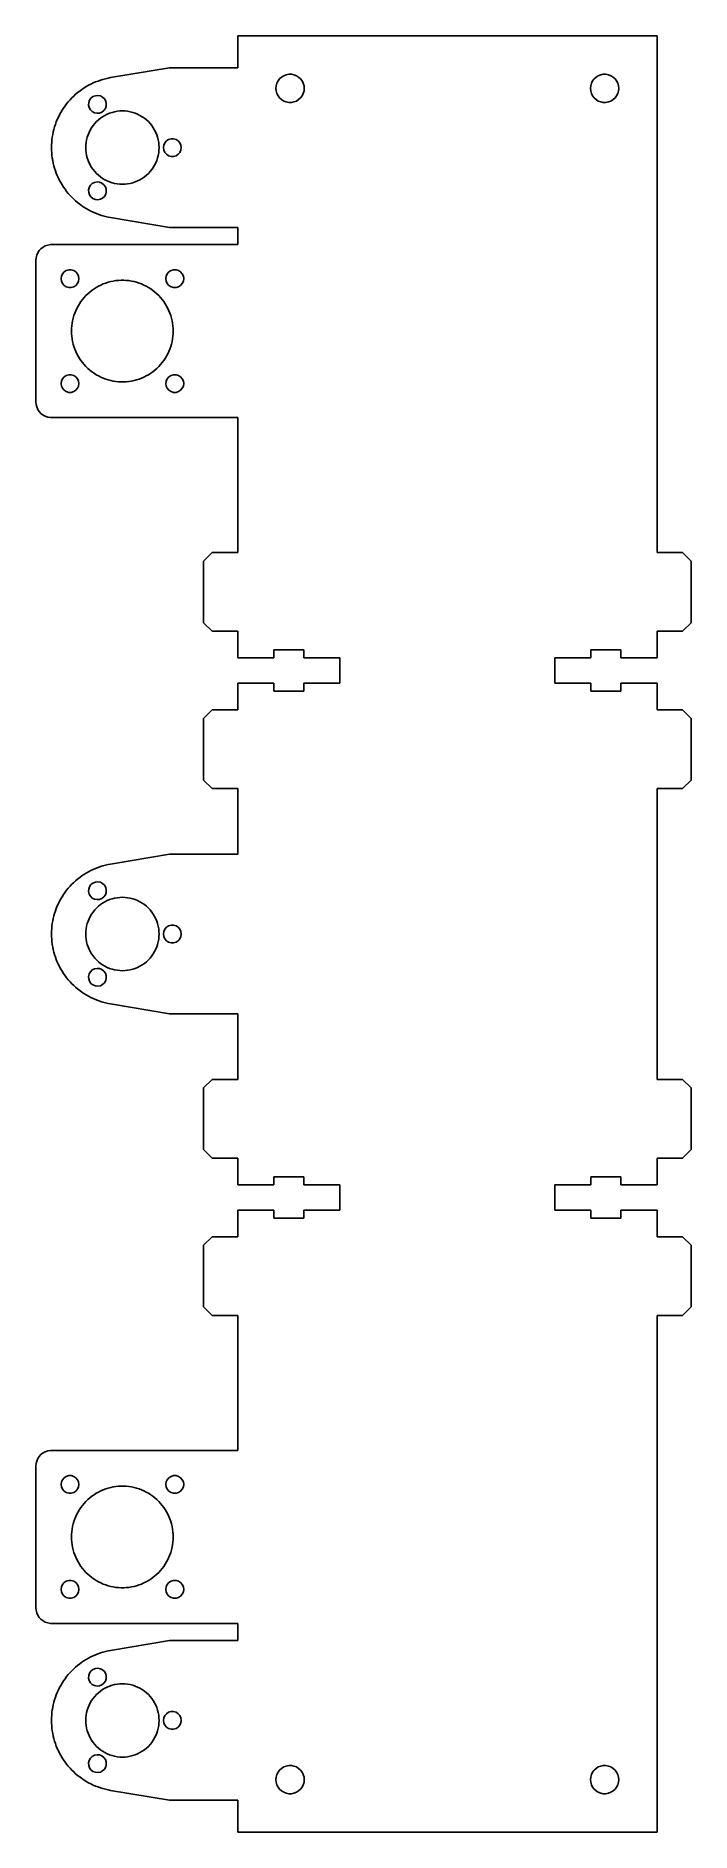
# Model space of a CAD drawing. Header units: metres. Extents: x -78 to 46, y -171 to 171.
import ezdxf

# ---------------------------------------------------------------- set-up
doc = ezdxf.new("R2010")
doc.units = ezdxf.units.M

msp = doc.modelspace()

# ---------------------------------------------------------------- linework, layer by layer
for p, q in [((40, 171.3), (-40, 171.3)), ((-40, 171.3), (-40, 165.216)), ((40, 72.748), (40, 171.3)), ((-53, 165.216), (-64.2391, 163.338)), ((-40, 165.216), (-53, 165.216)), ((-69.7462, 161.087), (-70.1506, 160.793)), ((-69.3313, 161.366), (-69.7462, 161.087)), ((-68.9063, 161.629), (-69.3313, 161.366)), ((-68.4719, 161.876), (-68.9063, 161.629)), ((-68.0286, 162.107), (-68.4719, 161.876)), ((-67.5771, 162.322), (-68.0286, 162.107)), ((-67.118, 162.519), (-67.5771, 162.322)), ((-66.6519, 162.7), (-67.118, 162.519)), ((-66.1795, 162.863), (-66.6519, 162.7)), ((-65.7013, 163.009), (-66.1795, 162.863)), ((-65.2181, 163.137), (-65.7013, 163.009)), ((-64.7305, 163.247), (-65.2181, 163.137)), ((-64.2391, 163.338), (-64.7305, 163.247)), ((-32.7, 161.3), (-32.654, 161.796)), ((-32.654, 160.804), (-32.7, 161.3)), ((-32.654, 161.796), (-32.5177, 162.275)), ((-32.5177, 162.275), (-32.2956, 162.721)), ((-32.2956, 162.721), (-31.9953, 163.119)), ((-31.9953, 163.119), (-31.6271, 163.455)), ((-31.6271, 163.455), (-31.2035, 163.717)), ((-31.2035, 163.717), (-30.7389, 163.897)), ((-30.7389, 163.897), (-30.2491, 163.988)), ((-30.2491, 163.988), (-29.7509, 163.988)), ((-29.7509, 163.988), (-29.2611, 163.897)), ((-29.2611, 163.897), (-28.7965, 163.717)), ((-28.7965, 163.717), (-28.3729, 163.455)), ((-28.3729, 163.455), (-28.0047, 163.119)), ((-28.0047, 163.119), (-27.7044, 162.721)), ((-27.7044, 162.721), (-27.4823, 162.275)), ((-27.4823, 162.275), (-27.346, 161.796)), ((-27.346, 161.796), (-27.3, 161.3)), ((-27.3, 161.3), (-27.346, 160.804)), ((27.3, 161.3), (27.346, 161.796)), ((27.346, 160.804), (27.3, 161.3)), ((27.346, 161.796), (27.4823, 162.275)), ((27.4823, 162.275), (27.7044, 162.721)), ((27.7044, 162.721), (28.0047, 163.119)), ((28.0047, 163.119), (28.3729, 163.455)), ((28.3729, 163.455), (28.7965, 163.717)), ((28.7965, 163.717), (29.2611, 163.897)), ((29.2611, 163.897), (29.7509, 163.988)), ((29.7509, 163.988), (30.2491, 163.988)), ((30.2491, 163.988), (30.7389, 163.897)), ((30.7389, 163.897), (31.2035, 163.717)), ((31.2035, 163.717), (31.6271, 163.455)), ((31.6271, 163.455), (31.9953, 163.119)), ((31.9953, 163.119), (32.2956, 162.721)), ((32.2956, 162.721), (32.5177, 162.275)), ((32.5177, 162.275), (32.654, 161.796)), ((32.654, 161.796), (32.7, 161.3)), ((32.7, 161.3), (32.654, 160.804)), ((-72.942, 157.95), (-73.2282, 157.54)), ((-72.6407, 158.349), (-72.942, 157.95)), ((-72.325, 158.736), (-72.6407, 158.349)), ((-71.9951, 159.112), (-72.325, 158.736)), ((-71.6516, 159.475), (-71.9951, 159.112)), ((-71.2949, 159.825), (-71.6516, 159.475)), ((-70.9255, 160.162), (-71.2949, 159.825)), ((-70.5439, 160.485), (-70.9255, 160.162)), ((-70.1506, 160.793), (-70.5439, 160.485)), ((-68.4548, 158.087), (-68.4318, 158.571)), ((-68.3407, 157.617), (-68.4548, 158.087)), ((-68.4318, 158.571), (-68.2735, 159.028)), ((-68.0988, 157.198), (-68.3407, 157.617)), ((-68.2735, 159.028), (-67.9928, 159.422)), ((-67.9928, 159.422), (-67.6125, 159.721)), ((-67.6125, 159.721), (-67.1633, 159.901)), ((-67.1633, 159.901), (-66.6816, 159.947)), ((-66.6816, 159.947), (-66.2065, 159.855)), ((-66.2065, 159.855), (-65.7764, 159.634)), ((-65.7764, 159.634), (-65.4262, 159.3)), ((-65.4262, 159.3), (-65.1843, 158.881)), ((-65.0932, 157.927), (-65.2515, 157.47)), ((-65.1843, 158.881), (-65.0702, 158.41)), ((-65.0702, 158.41), (-65.0932, 157.927)), ((-32.5177, 160.325), (-32.654, 160.804)), ((-32.2956, 159.879), (-32.5177, 160.325)), ((-31.9953, 159.481), (-32.2956, 159.879)), ((-31.6271, 159.145), (-31.9953, 159.481)), ((-31.2035, 158.883), (-31.6271, 159.145)), ((-30.7389, 158.703), (-31.2035, 158.883)), ((-30.2491, 158.612), (-30.7389, 158.703)), ((-29.7509, 158.612), (-30.2491, 158.612)), ((-29.2611, 158.703), (-29.7509, 158.612)), ((-28.7965, 158.883), (-29.2611, 158.703)), ((-28.3729, 159.145), (-28.7965, 158.883)), ((-28.0047, 159.481), (-28.3729, 159.145)), ((-27.7044, 159.879), (-28.0047, 159.481)), ((-27.4823, 160.325), (-27.7044, 159.879)), ((-27.346, 160.804), (-27.4823, 160.325)), ((27.4823, 160.325), (27.346, 160.804)), ((27.7044, 159.879), (27.4823, 160.325)), ((28.0047, 159.481), (27.7044, 159.879)), ((28.3729, 159.145), (28.0047, 159.481)), ((28.7965, 158.883), (28.3729, 159.145)), ((29.2611, 158.703), (28.7965, 158.883)), ((29.7509, 158.612), (29.2611, 158.703)), ((30.2491, 158.612), (29.7509, 158.612)), ((30.7389, 158.703), (30.2491, 158.612)), ((31.2035, 158.883), (30.7389, 158.703)), ((31.6271, 159.145), (31.2035, 158.883)), ((31.9953, 159.481), (31.6271, 159.145)), ((32.2956, 159.879), (31.9953, 159.481)), ((32.5177, 160.325), (32.2956, 159.879)), ((32.654, 160.804), (32.5177, 160.325)), ((-74.7836, 154.416), (-74.9381, 153.941)), ((-74.6117, 154.886), (-74.7836, 154.416)), ((-74.4225, 155.348), (-74.6117, 154.886)), ((-74.2164, 155.804), (-74.4225, 155.348)), ((-73.9936, 156.251), (-74.2164, 155.804)), ((-73.7544, 156.69), (-73.9936, 156.251)), ((-73.4992, 157.12), (-73.7544, 156.69)), ((-73.2282, 157.54), (-73.4992, 157.12)), ((-67.7486, 156.864), (-68.0988, 157.198)), ((-67.8888, 153.784), (-67.6038, 154.195)), ((-67.3185, 156.642), (-67.7486, 156.864)), ((-67.6038, 154.195), (-67.2902, 154.584)), ((-66.8434, 156.551), (-67.3185, 156.642)), ((-67.2902, 154.584), (-66.9497, 154.95)), ((-66.9497, 154.95), (-66.584, 155.29)), ((-66.3617, 156.597), (-66.8434, 156.551)), ((-66.584, 155.29), (-66.1949, 155.604)), ((-65.9125, 156.777), (-66.3617, 156.597)), ((-66.1949, 155.604), (-65.7845, 155.889)), ((-65.5322, 157.076), (-65.9125, 156.777)), ((-65.7845, 155.889), (-65.3547, 156.144)), ((-65.2515, 157.47), (-65.5322, 157.076)), ((-65.3547, 156.144), (-64.9079, 156.367)), ((-64.9079, 156.367), (-64.4462, 156.559)), ((-64.4462, 156.559), (-63.9721, 156.716)), ((-63.9721, 156.716), (-63.4879, 156.84)), ((-63.4879, 156.84), (-62.9962, 156.929)), ((-62.9962, 156.929), (-62.4994, 156.982)), ((-62.4994, 156.982), (-62, 157)), ((-62, 157), (-61.5006, 156.982)), ((-61.5006, 156.982), (-61.0038, 156.929)), ((-61.0038, 156.929), (-60.512, 156.84)), ((-60.512, 156.84), (-60.0279, 156.716)), ((-60.0279, 156.716), (-59.5537, 156.559)), ((-59.5537, 156.559), (-59.0921, 156.367)), ((-59.0921, 156.367), (-58.6452, 156.144)), ((-58.6452, 156.144), (-58.2155, 155.889)), ((-58.2155, 155.889), (-57.8051, 155.604)), ((-57.8051, 155.604), (-57.416, 155.29)), ((-57.416, 155.29), (-57.0502, 154.95)), ((-57.0502, 154.95), (-56.7097, 154.584)), ((-56.7097, 154.584), (-56.3962, 154.195)), ((-56.3962, 154.195), (-56.1112, 153.784)), ((-75.4881, 150.999), (-75.5158, 150.5)), ((-75.4419, 151.497), (-75.4881, 150.999)), ((-75.3775, 151.992), (-75.4419, 151.497)), ((-75.2947, 152.485), (-75.3775, 151.992)), ((-75.1938, 152.975), (-75.2947, 152.485)), ((-75.0749, 153.46), (-75.1938, 152.975)), ((-74.9381, 153.941), (-75.0749, 153.46)), ((-68.9822, 150.499), (-68.9287, 150.996)), ((-68.9287, 150.996), (-68.84, 151.488)), ((-68.84, 151.488), (-68.7164, 151.972)), ((-68.7164, 151.972), (-68.5586, 152.446)), ((-68.5586, 152.446), (-68.3674, 152.908)), ((-68.3674, 152.908), (-68.1438, 153.355)), ((-68.1438, 153.355), (-67.8888, 153.784)), ((-56.1112, 153.784), (-55.8562, 153.355)), ((-55.8562, 153.355), (-55.6326, 152.908)), ((-55.6326, 152.908), (-55.4413, 152.446)), ((-55.4413, 152.446), (-55.2835, 151.972)), ((-55.2835, 151.972), (-55.16, 151.488)), ((-55.16, 151.488), (-55.0712, 150.996)), ((-55.0712, 150.996), (-55.0178, 150.499)), ((-54.1061, 150.479), (-53.9051, 150.919)), ((-53.9051, 150.919), (-53.5883, 151.285)), ((-53.5883, 151.285), (-53.1812, 151.546)), ((-53.1812, 151.546), (-52.7169, 151.683)), ((-52.7169, 151.683), (-52.2331, 151.683)), ((-52.2331, 151.683), (-51.7688, 151.546)), ((-51.7688, 151.546), (-51.3617, 151.285)), ((-51.3617, 151.285), (-51.0449, 150.919)), ((-51.0449, 150.919), (-50.8439, 150.479)), ((-75.5158, 150.5), (-75.525, 150)), ((-75.525, 150), (-75.5158, 149.5)), ((-75.5158, 149.5), (-75.4881, 149.001)), ((-75.4881, 149.001), (-75.4419, 148.503)), ((-75.4419, 148.503), (-75.3775, 148.008)), ((-75.3775, 148.008), (-75.2947, 147.515)), ((-75.2947, 147.515), (-75.1938, 147.025)), ((-69, 150), (-68.9822, 150.499)), ((-68.9822, 149.501), (-69, 150)), ((-68.9287, 149.004), (-68.9822, 149.501)), ((-68.84, 148.512), (-68.9287, 149.004)), ((-68.7164, 148.028), (-68.84, 148.512)), ((-68.5586, 147.554), (-68.7164, 148.028)), ((-68.3674, 147.092), (-68.5586, 147.554)), ((-55.4413, 147.554), (-55.6326, 147.092)), ((-55.2835, 148.028), (-55.4413, 147.554)), ((-55.16, 148.512), (-55.2835, 148.028)), ((-55.0712, 149.004), (-55.16, 148.512)), ((-55.0178, 149.501), (-55.0712, 149.004)), ((-55.0178, 150.499), (-55, 150)), ((-55, 150), (-55.0178, 149.501)), ((-54.175, 150), (-54.1061, 150.479)), ((-54.1061, 149.521), (-54.175, 150)), ((-53.9051, 149.081), (-54.1061, 149.521)), ((-53.5883, 148.715), (-53.9051, 149.081)), ((-53.1812, 148.454), (-53.5883, 148.715)), ((-52.7169, 148.317), (-53.1812, 148.454)), ((-52.2331, 148.317), (-52.7169, 148.317)), ((-51.7688, 148.454), (-52.2331, 148.317)), ((-51.3617, 148.715), (-51.7688, 148.454)), ((-51.0449, 149.081), (-51.3617, 148.715)), ((-50.8439, 149.521), (-51.0449, 149.081)), ((-50.8439, 150.479), (-50.775, 150)), ((-50.775, 150), (-50.8439, 149.521)), ((-75.1938, 147.025), (-75.0749, 146.54)), ((-75.0749, 146.54), (-74.9381, 146.059)), ((-74.9381, 146.059), (-74.7836, 145.584)), ((-74.7836, 145.584), (-74.6117, 145.114)), ((-74.6117, 145.114), (-74.4225, 144.652)), ((-74.4225, 144.652), (-74.2164, 144.196)), ((-74.2164, 144.196), (-73.9936, 143.749)), ((-68.1438, 146.645), (-68.3674, 147.092)), ((-67.8888, 146.216), (-68.1438, 146.645)), ((-67.6038, 145.805), (-67.8888, 146.216)), ((-67.2902, 145.416), (-67.6038, 145.805)), ((-66.9497, 145.05), (-67.2902, 145.416)), ((-66.584, 144.71), (-66.9497, 145.05)), ((-66.1949, 144.396), (-66.584, 144.71)), ((-65.7845, 144.111), (-66.1949, 144.396)), ((-65.3547, 143.856), (-65.7845, 144.111)), ((-58.2155, 144.111), (-58.6452, 143.856)), ((-57.8051, 144.396), (-58.2155, 144.111)), ((-57.416, 144.71), (-57.8051, 144.396)), ((-57.0502, 145.05), (-57.416, 144.71)), ((-56.7097, 145.416), (-57.0502, 145.05)), ((-56.3962, 145.805), (-56.7097, 145.416)), ((-56.1112, 146.216), (-56.3962, 145.805)), ((-55.8562, 146.645), (-56.1112, 146.216)), ((-55.6326, 147.092), (-55.8562, 146.645)), ((-73.9936, 143.749), (-73.7544, 143.31)), ((-73.7544, 143.31), (-73.4992, 142.88)), ((-73.4992, 142.88), (-73.2282, 142.46)), ((-73.2282, 142.46), (-72.942, 142.05)), ((-72.942, 142.05), (-72.6407, 141.651)), ((-72.6407, 141.651), (-72.325, 141.264)), ((-72.325, 141.264), (-71.9951, 140.888)), ((-71.9951, 140.888), (-71.6516, 140.525)), ((-71.6516, 140.525), (-71.2949, 140.175)), ((-68.4548, 141.913), (-68.3407, 142.383)), ((-68.4318, 141.429), (-68.4548, 141.913)), ((-68.2735, 140.972), (-68.4318, 141.429)), ((-68.3407, 142.383), (-68.0988, 142.802)), ((-67.9928, 140.578), (-68.2735, 140.972)), ((-68.0988, 142.802), (-67.7486, 143.136)), ((-67.6125, 140.279), (-67.9928, 140.578)), ((-67.7486, 143.136), (-67.3185, 143.358)), ((-67.3185, 143.358), (-66.8434, 143.449)), ((-66.8434, 143.449), (-66.3617, 143.403)), ((-66.3617, 143.403), (-65.9125, 143.223)), ((-65.9125, 143.223), (-65.5322, 142.924)), ((-65.4262, 140.7), (-65.7764, 140.366)), ((-65.5322, 142.924), (-65.2515, 142.53)), ((-65.1843, 141.119), (-65.4262, 140.7)), ((-64.9079, 143.633), (-65.3547, 143.856)), ((-65.2515, 142.53), (-65.0932, 142.073)), ((-65.0702, 141.59), (-65.1843, 141.119)), ((-65.0932, 142.073), (-65.0702, 141.59)), ((-64.4462, 143.441), (-64.9079, 143.633)), ((-63.9721, 143.284), (-64.4462, 143.441)), ((-63.4879, 143.16), (-63.9721, 143.284)), ((-62.9962, 143.071), (-63.4879, 143.16)), ((-62.4994, 143.018), (-62.9962, 143.071)), ((-62, 143), (-62.4994, 143.018)), ((-61.5006, 143.018), (-62, 143)), ((-61.0038, 143.071), (-61.5006, 143.018)), ((-60.512, 143.16), (-61.0038, 143.071)), ((-60.0279, 143.284), (-60.512, 143.16)), ((-59.5537, 143.441), (-60.0279, 143.284)), ((-59.0921, 143.633), (-59.5537, 143.441)), ((-58.6452, 143.856), (-59.0921, 143.633)), ((-71.2949, 140.175), (-70.9255, 139.838)), ((-70.9255, 139.838), (-70.5439, 139.515)), ((-70.5439, 139.515), (-70.1506, 139.207)), ((-70.1506, 139.207), (-69.7462, 138.913)), ((-69.7462, 138.913), (-69.3313, 138.634)), ((-69.3313, 138.634), (-68.9063, 138.371)), ((-68.9063, 138.371), (-68.4719, 138.124)), ((-68.4719, 138.124), (-68.0286, 137.893)), ((-68.0286, 137.893), (-67.5771, 137.678)), ((-67.1633, 140.099), (-67.6125, 140.279)), ((-67.5771, 137.678), (-67.118, 137.481)), ((-66.6816, 140.053), (-67.1633, 140.099)), ((-67.118, 137.481), (-66.6519, 137.3)), ((-66.2065, 140.145), (-66.6816, 140.053)), ((-66.6519, 137.3), (-66.1795, 137.137)), ((-65.7764, 140.366), (-66.2065, 140.145)), ((-66.1795, 137.137), (-65.7013, 136.991)), ((-65.7013, 136.991), (-65.2181, 136.863)), ((-65.2181, 136.863), (-64.7305, 136.753)), ((-64.7305, 136.753), (-64.2391, 136.662)), ((-64.2391, 136.662), (-53, 134.784)), ((-53, 134.784), (-40, 134.784)), ((-40, 134.784), (-40, 131.49)), ((-77.8674, 130.343), (-78.1384, 129.928)), ((-77.5318, 130.707), (-77.8674, 130.343)), ((-77.1408, 131.012), (-77.5318, 130.707)), ((-76.7051, 131.247), (-77.1408, 131.012)), ((-76.2365, 131.408), (-76.7051, 131.247)), ((-75.7477, 131.49), (-76.2365, 131.408)), ((-40, 131.49), (-75.7477, 131.49)), ((-78.4591, 128.994), (-78.5, 128.5)), ((-78.5, 128.5), (-78.5, 101.5)), ((-78.3374, 129.474), (-78.4591, 128.994)), ((-78.1384, 129.928), (-78.3374, 129.474)), ((-73.7, 125), (-73.6311, 125.479)), ((-73.6311, 124.521), (-73.7, 125)), ((-73.6311, 125.479), (-73.4301, 125.919)), ((-73.4301, 124.081), (-73.6311, 124.521)), ((-73.4301, 125.919), (-73.1133, 126.285)), ((-73.1133, 123.715), (-73.4301, 124.081)), ((-73.1133, 126.285), (-72.7062, 126.546)), ((-72.7062, 123.454), (-73.1133, 123.715)), ((-72.7062, 126.546), (-72.2419, 126.683)), ((-72.2419, 123.317), (-72.7062, 123.454)), ((-72.2419, 126.683), (-71.7581, 126.683)), ((-71.7581, 126.683), (-71.2938, 126.546)), ((-71.2938, 123.454), (-71.7581, 123.317)), ((-71.2938, 126.546), (-70.8867, 126.285)), ((-70.8867, 123.715), (-71.2938, 123.454)), ((-70.8867, 126.285), (-70.5699, 125.919)), ((-70.5699, 124.081), (-70.8867, 123.715)), ((-70.5699, 125.919), (-70.3689, 125.479)), ((-70.3689, 124.521), (-70.5699, 124.081)), ((-70.3689, 125.479), (-70.3, 125)), ((-70.3, 125), (-70.3689, 124.521)), ((-66.9935, 123.316), (-66.5588, 123.562)), ((-66.5588, 123.562), (-66.112, 123.785)), ((-66.112, 123.785), (-65.6543, 123.985)), ((-65.6543, 123.985), (-65.1869, 124.162)), ((-65.1869, 124.162), (-64.711, 124.313)), ((-64.711, 124.313), (-64.228, 124.441)), ((-64.228, 124.441), (-63.739, 124.543)), ((-63.739, 124.543), (-63.2455, 124.62)), ((-63.2455, 124.62), (-62.7486, 124.671)), ((-62.7486, 124.671), (-62.2498, 124.697)), ((-62.2498, 124.697), (-61.7502, 124.697)), ((-61.7502, 124.697), (-61.2514, 124.671)), ((-61.2514, 124.671), (-60.7545, 124.62)), ((-60.7545, 124.62), (-60.261, 124.543)), ((-60.261, 124.543), (-59.772, 124.441)), ((-59.772, 124.441), (-59.289, 124.313)), ((-59.289, 124.313), (-58.8131, 124.162)), ((-58.8131, 124.162), (-58.3457, 123.985)), ((-58.3457, 123.985), (-57.888, 123.785)), ((-57.888, 123.785), (-57.4412, 123.562)), ((-57.4412, 123.562), (-57.0065, 123.316)), ((-53.7, 125), (-53.6311, 125.479)), ((-53.6311, 124.521), (-53.7, 125)), ((-53.6311, 125.479), (-53.4301, 125.919)), ((-53.4301, 124.081), (-53.6311, 124.521)), ((-53.4301, 125.919), (-53.1133, 126.285)), ((-53.1133, 123.715), (-53.4301, 124.081)), ((-53.1133, 126.285), (-52.7062, 126.546)), ((-52.7062, 123.454), (-53.1133, 123.715)), ((-52.7062, 126.546), (-52.2419, 126.683)), ((-52.2419, 123.317), (-52.7062, 123.454)), ((-52.2419, 126.683), (-51.7581, 126.683)), ((-51.7581, 126.683), (-51.2938, 126.546)), ((-51.2938, 123.454), (-51.7581, 123.317)), ((-51.2938, 126.546), (-50.8867, 126.285)), ((-50.8867, 123.715), (-51.2938, 123.454)), ((-50.8867, 126.285), (-50.5699, 125.919)), ((-50.5699, 124.081), (-50.8867, 123.715)), ((-50.5699, 125.919), (-50.3689, 125.479)), ((-50.3689, 124.521), (-50.5699, 124.081)), ((-50.3689, 125.479), (-50.3, 125)), ((-50.3, 125), (-50.3689, 124.521)), ((-71.7581, 123.317), (-72.2419, 123.317)), ((-70.4418, 119.778), (-70.1846, 120.206)), ((-70.1846, 120.206), (-69.9058, 120.62)), ((-69.9058, 120.62), (-69.606, 121.02)), ((-69.606, 121.02), (-69.286, 121.403)), ((-69.286, 121.403), (-68.9467, 121.77)), ((-68.9467, 121.77), (-68.5889, 122.119)), ((-68.5889, 122.119), (-68.2137, 122.448)), ((-68.2137, 122.448), (-67.8221, 122.758)), ((-67.8221, 122.758), (-67.415, 123.048)), ((-67.415, 123.048), (-66.9935, 123.316)), ((-57.0065, 123.316), (-56.585, 123.048)), ((-56.585, 123.048), (-56.1779, 122.758)), ((-56.1779, 122.758), (-55.7862, 122.448)), ((-55.7862, 122.448), (-55.411, 122.119)), ((-55.411, 122.119), (-55.0533, 121.77)), ((-55.0533, 121.77), (-54.714, 121.403)), ((-54.714, 121.403), (-54.394, 121.02)), ((-54.394, 121.02), (-54.0942, 120.62)), ((-54.0942, 120.62), (-53.8154, 120.206)), ((-53.8154, 120.206), (-53.5582, 119.778)), ((-51.7581, 123.317), (-52.2419, 123.317)), ((-71.6486, 115.997), (-71.5844, 116.493)), ((-71.5844, 116.493), (-71.4949, 116.984)), ((-71.4949, 116.984), (-71.3802, 117.47)), ((-71.3802, 117.47), (-71.2406, 117.95)), ((-71.2406, 117.95), (-71.0764, 118.422)), ((-71.0764, 118.422), (-70.8883, 118.884)), ((-70.8883, 118.884), (-70.6765, 119.337)), ((-70.6765, 119.337), (-70.4418, 119.778)), ((-53.5582, 119.778), (-53.3235, 119.337)), ((-53.3235, 119.337), (-53.1117, 118.884)), ((-53.1117, 118.884), (-52.9235, 118.422)), ((-52.9235, 118.422), (-52.7594, 117.95)), ((-52.7594, 117.95), (-52.6198, 117.47)), ((-52.6198, 117.47), (-52.5051, 116.984)), ((-52.5051, 116.984), (-52.4155, 116.493)), ((-52.4155, 116.493), (-52.3514, 115.997)), ((-71.7, 115), (-71.6871, 115.499)), ((-71.6871, 114.501), (-71.7, 115)), ((-71.6871, 115.499), (-71.6486, 115.997)), ((-71.6486, 114.003), (-71.6871, 114.501)), ((-71.5844, 113.507), (-71.6486, 114.003)), ((-71.4949, 113.016), (-71.5844, 113.507)), ((-52.4155, 113.507), (-52.5051, 113.016)), ((-52.3514, 114.003), (-52.4155, 113.507)), ((-52.3514, 115.997), (-52.3129, 115.499)), ((-52.3129, 114.501), (-52.3514, 114.003)), ((-52.3129, 115.499), (-52.3, 115)), ((-52.3, 115), (-52.3129, 114.501)), ((-71.3802, 112.53), (-71.4949, 113.016)), ((-71.2406, 112.05), (-71.3802, 112.53)), ((-71.0764, 111.578), (-71.2406, 112.05)), ((-70.8883, 111.116), (-71.0764, 111.578)), ((-70.6765, 110.663), (-70.8883, 111.116)), ((-70.4418, 110.222), (-70.6765, 110.663)), ((-70.1846, 109.794), (-70.4418, 110.222)), ((-69.9058, 109.38), (-70.1846, 109.794)), ((-53.8154, 109.794), (-54.0942, 109.38)), ((-53.5582, 110.222), (-53.8154, 109.794)), ((-53.3235, 110.663), (-53.5582, 110.222)), ((-53.1117, 111.116), (-53.3235, 110.663)), ((-52.9235, 111.578), (-53.1117, 111.116)), ((-52.7594, 112.05), (-52.9235, 111.578)), ((-52.6198, 112.53), (-52.7594, 112.05)), ((-52.5051, 113.016), (-52.6198, 112.53)), ((-73.4301, 105.919), (-73.1133, 106.285)), ((-73.1133, 106.285), (-72.7062, 106.546)), ((-72.7062, 106.546), (-72.2419, 106.683)), ((-72.2419, 106.683), (-71.7581, 106.683)), ((-71.7581, 106.683), (-71.2938, 106.546)), ((-71.2938, 106.546), (-70.8867, 106.285)), ((-70.8867, 106.285), (-70.5699, 105.919)), ((-69.606, 108.98), (-69.9058, 109.38)), ((-69.286, 108.597), (-69.606, 108.98)), ((-68.9467, 108.23), (-69.286, 108.597)), ((-68.5889, 107.881), (-68.9467, 108.23)), ((-68.2137, 107.552), (-68.5889, 107.881)), ((-67.8221, 107.242), (-68.2137, 107.552)), ((-67.415, 106.952), (-67.8221, 107.242)), ((-66.9935, 106.684), (-67.415, 106.952)), ((-66.5588, 106.438), (-66.9935, 106.684)), ((-66.112, 106.215), (-66.5588, 106.438)), ((-65.6543, 106.015), (-66.112, 106.215)), ((-57.888, 106.215), (-58.3457, 106.015)), ((-57.4412, 106.438), (-57.888, 106.215)), ((-57.0065, 106.684), (-57.4412, 106.438)), ((-56.585, 106.952), (-57.0065, 106.684)), ((-56.1779, 107.242), (-56.585, 106.952)), ((-55.7862, 107.552), (-56.1779, 107.242)), ((-55.411, 107.881), (-55.7862, 107.552)), ((-55.0533, 108.23), (-55.411, 107.881)), ((-54.714, 108.597), (-55.0533, 108.23)), ((-54.394, 108.98), (-54.714, 108.597)), ((-54.0942, 109.38), (-54.394, 108.98)), ((-53.4301, 105.919), (-53.1133, 106.285)), ((-53.1133, 106.285), (-52.7062, 106.546)), ((-52.7062, 106.546), (-52.2419, 106.683)), ((-52.2419, 106.683), (-51.7581, 106.683)), ((-51.7581, 106.683), (-51.2938, 106.546)), ((-51.2938, 106.546), (-50.8867, 106.285)), ((-50.8867, 106.285), (-50.5699, 105.919)), ((-73.7, 105), (-73.6311, 105.479)), ((-73.6311, 104.521), (-73.7, 105)), ((-73.6311, 105.479), (-73.4301, 105.919)), ((-73.4301, 104.081), (-73.6311, 104.521)), ((-73.1133, 103.715), (-73.4301, 104.081)), ((-72.7062, 103.454), (-73.1133, 103.715)), ((-72.2419, 103.317), (-72.7062, 103.454)), ((-71.7581, 103.317), (-72.2419, 103.317)), ((-71.2938, 103.454), (-71.7581, 103.317)), ((-70.8867, 103.715), (-71.2938, 103.454)), ((-70.5699, 104.081), (-70.8867, 103.715)), ((-70.5699, 105.919), (-70.3689, 105.479)), ((-70.3689, 104.521), (-70.5699, 104.081)), ((-70.3689, 105.479), (-70.3, 105)), ((-70.3, 105), (-70.3689, 104.521)), ((-65.1869, 105.838), (-65.6543, 106.015)), ((-64.711, 105.687), (-65.1869, 105.838)), ((-64.228, 105.559), (-64.711, 105.687)), ((-63.739, 105.457), (-64.228, 105.559)), ((-63.2455, 105.38), (-63.739, 105.457)), ((-62.7486, 105.329), (-63.2455, 105.38)), ((-62.2498, 105.303), (-62.7486, 105.329)), ((-61.7502, 105.303), (-62.2498, 105.303)), ((-61.2514, 105.329), (-61.7502, 105.303)), ((-60.7545, 105.38), (-61.2514, 105.329)), ((-60.261, 105.457), (-60.7545, 105.38)), ((-59.772, 105.559), (-60.261, 105.457)), ((-59.289, 105.687), (-59.772, 105.559)), ((-58.8131, 105.838), (-59.289, 105.687)), ((-58.3457, 106.015), (-58.8131, 105.838)), ((-53.7, 105), (-53.6311, 105.479)), ((-53.6311, 104.521), (-53.7, 105)), ((-53.6311, 105.479), (-53.4301, 105.919)), ((-53.4301, 104.081), (-53.6311, 104.521)), ((-53.1133, 103.715), (-53.4301, 104.081)), ((-52.7062, 103.454), (-53.1133, 103.715)), ((-52.2419, 103.317), (-52.7062, 103.454)), ((-51.7581, 103.317), (-52.2419, 103.317)), ((-51.2938, 103.454), (-51.7581, 103.317)), ((-50.8867, 103.715), (-51.2938, 103.454)), ((-50.5699, 104.081), (-50.8867, 103.715)), ((-50.5699, 105.919), (-50.3689, 105.479)), ((-50.3689, 104.521), (-50.5699, 104.081)), ((-50.3689, 105.479), (-50.3, 105)), ((-50.3, 105), (-50.3689, 104.521)), ((-78.5, 101.5), (-78.4591, 101.006)), ((-78.4591, 101.006), (-78.3374, 100.526)), ((-78.3374, 100.526), (-78.1384, 100.072)), ((-78.1384, 100.072), (-77.8674, 99.6574)), ((-77.8674, 99.6574), (-77.5318, 99.2928)), ((-77.5318, 99.2928), (-77.1408, 98.9885)), ((-77.1408, 98.9885), (-76.7051, 98.7527)), ((-76.7051, 98.7527), (-76.2365, 98.5918)), ((-76.2365, 98.5918), (-75.7477, 98.5102)), ((-75.7477, 98.5102), (-40, 98.5102)), ((-40, 98.5102), (-40, 72.748)), ((-44.875, 72.748), (-46.5, 71.123)), ((-40, 72.748), (-44.875, 72.748)), ((44.875, 72.748), (40, 72.748)), ((46.5, 71.123), (44.875, 72.748)), ((-46.5, 71.123), (-46.5, 59.373)), ((46.5, 59.373), (46.5, 71.123)), ((-46.5, 59.373), (-44.875, 57.748)), ((44.875, 57.748), (46.5, 59.373)), ((-44.875, 57.748), (-40, 57.748)), ((-40, 57.748), (-40, 52.648)), ((40, 52.648), (40, 57.748)), ((40, 57.748), (44.875, 57.748)), ((-40, 52.648), (-33.1, 52.648)), ((-33.1, 52.648), (-33.1, 54.198)), ((-33.1, 54.198), (-27.4, 54.198)), ((-27.4, 54.198), (-27.4, 52.648)), ((-27.4, 52.648), (-20.5, 52.648)), ((-20.5, 52.648), (-20.5, 47.848)), ((20.5, 47.848), (20.5, 52.648)), ((20.5, 52.648), (27.4, 52.648)), ((27.4, 52.648), (27.4, 54.198)), ((27.4, 54.198), (33.1, 54.198)), ((33.1, 54.198), (33.1, 52.648)), ((33.1, 52.648), (40, 52.648)), ((-33.1, 47.848), (-40, 47.848)), ((-40, 47.848), (-40, 42.748)), ((-33.1, 46.298), (-33.1, 47.848)), ((-27.4, 46.298), (-33.1, 46.298)), ((-20.5, 47.848), (-27.4, 47.848)), ((-27.4, 47.848), (-27.4, 46.298)), ((27.4, 47.848), (20.5, 47.848)), ((27.4, 46.298), (27.4, 47.848)), ((33.1, 46.298), (27.4, 46.298)), ((40, 47.848), (33.1, 47.848)), ((33.1, 47.848), (33.1, 46.298)), ((40, 42.748), (40, 47.848)), ((-44.875, 42.748), (-46.5, 41.123)), ((-46.5, 41.123), (-46.5, 29.373)), ((-40, 42.748), (-44.875, 42.748)), ((44.875, 42.748), (40, 42.748)), ((46.5, 41.123), (44.875, 42.748)), ((46.5, 29.373), (46.5, 41.123)), ((-46.5, 29.373), (-44.875, 27.748)), ((-44.875, 27.748), (-40, 27.748)), ((-40, 27.748), (-40, 15.2156)), ((40, -27.748), (40, 27.748)), ((40, 27.748), (44.875, 27.748)), ((44.875, 27.748), (46.5, 29.373)), ((-53, 15.2156), (-64.2391, 13.3384)), ((-40, 15.2156), (-53, 15.2156)), ((-70.5439, 10.4846), (-70.9255, 10.1618)), ((-70.1506, 10.7932), (-70.5439, 10.4846)), ((-69.7462, 11.087), (-70.1506, 10.7932)), ((-69.3313, 11.3656), (-69.7462, 11.087)), ((-68.9063, 11.6288), (-69.3313, 11.3656)), ((-68.4719, 11.876), (-68.9063, 11.6288)), ((-68.0286, 12.1071), (-68.4719, 11.876)), ((-67.5771, 12.3216), (-68.0286, 12.1071)), ((-67.118, 12.5192), (-67.5771, 12.3216)), ((-66.6519, 12.6998), (-67.118, 12.5192)), ((-66.1795, 12.863), (-66.6519, 12.6998)), ((-65.7013, 13.0087), (-66.1795, 12.863)), ((-65.2181, 13.1366), (-65.7013, 13.0087)), ((-64.7305, 13.2465), (-65.2181, 13.1366)), ((-64.2391, 13.3384), (-64.7305, 13.2465)), ((-73.4992, 7.11998), (-73.7544, 6.69022)), ((-73.2282, 7.54004), (-73.4992, 7.11998)), ((-72.942, 7.94978), (-73.2282, 7.54004)), ((-72.6407, 8.34868), (-72.942, 7.94978)), ((-72.325, 8.73618), (-72.6407, 8.34868)), ((-71.9951, 9.11172), (-72.325, 8.73618)), ((-71.6516, 9.47484), (-71.9951, 9.11172)), ((-71.2949, 9.82501), (-71.6516, 9.47484)), ((-70.9255, 10.1618), (-71.2949, 9.82501)), ((-68.4548, 8.0873), (-68.4318, 8.57062)), ((-68.3407, 7.61707), (-68.4548, 8.0873)), ((-68.4318, 8.57062), (-68.2735, 9.02786)), ((-68.0988, 7.19801), (-68.3407, 7.61707)), ((-68.2735, 9.02786), (-67.9928, 9.42201)), ((-67.7486, 6.86411), (-68.0988, 7.19801)), ((-67.9928, 9.42201), (-67.6125, 9.72113)), ((-67.3185, 6.64238), (-67.7486, 6.86411)), ((-67.6125, 9.72113), (-67.1633, 9.90097)), ((-67.1633, 9.90097), (-66.6816, 9.94696)), ((-66.6816, 9.94696), (-66.2065, 9.85539)), ((-66.2065, 9.85539), (-65.7764, 9.63367)), ((-65.5322, 7.07574), (-65.9125, 6.77664)), ((-65.7764, 9.63367), (-65.4262, 9.29976)), ((-65.2515, 7.46989), (-65.5322, 7.07574)), ((-65.4262, 9.29976), (-65.1843, 8.88071)), ((-65.0932, 7.92715), (-65.2515, 7.46989)), ((-65.1843, 8.88071), (-65.0702, 8.41048)), ((-65.0702, 8.41048), (-65.0932, 7.92715)), ((-63.4879, 6.84003), (-62.9962, 6.92874)), ((-62.9962, 6.92874), (-62.4994, 6.98216)), ((-62.4994, 6.98216), (-62, 7)), ((-62, 7), (-61.5006, 6.98216)), ((-61.5006, 6.98216), (-61.0038, 6.92874)), ((-61.0038, 6.92874), (-60.512, 6.84003)), ((-75.0749, 3.46027), (-75.1938, 2.97476)), ((-74.9381, 3.94104), (-75.0749, 3.46027)), ((-74.7836, 4.41643), (-74.9381, 3.94104)), ((-74.6117, 4.88579), (-74.7836, 4.41643)), ((-74.4225, 5.34846), (-74.6117, 4.88579)), ((-74.2164, 5.80385), (-74.4225, 5.34846)), ((-73.9936, 6.2513), (-74.2164, 5.80385)), ((-73.7544, 6.69022), (-73.9936, 6.2513)), ((-68.1438, 3.35474), (-67.8888, 3.78448)), ((-67.8888, 3.78448), (-67.6038, 4.19493)), ((-67.6038, 4.19493), (-67.2902, 4.58401)), ((-66.8434, 6.55081), (-67.3185, 6.64238)), ((-67.2902, 4.58401), (-66.9497, 4.94974)), ((-66.9497, 4.94974), (-66.584, 5.29024)), ((-66.3617, 6.5968), (-66.8434, 6.55081)), ((-66.584, 5.29024), (-66.1949, 5.60378)), ((-65.9125, 6.77664), (-66.3617, 6.5968)), ((-66.1949, 5.60378), (-65.7845, 5.88876)), ((-65.7845, 5.88876), (-65.3547, 6.14374)), ((-65.3547, 6.14374), (-64.9079, 6.36742)), ((-64.9079, 6.36742), (-64.4462, 6.55864)), ((-64.4462, 6.55864), (-63.9721, 6.71645)), ((-63.9721, 6.71645), (-63.4879, 6.84003)), ((-60.512, 6.84003), (-60.0279, 6.71645)), ((-60.0279, 6.71645), (-59.5537, 6.55864)), ((-59.5537, 6.55864), (-59.0921, 6.36742)), ((-59.0921, 6.36742), (-58.6452, 6.14374)), ((-58.6452, 6.14374), (-58.2155, 5.88876)), ((-58.2155, 5.88876), (-57.8051, 5.60378)), ((-57.8051, 5.60378), (-57.416, 5.29024)), ((-57.416, 5.29024), (-57.0502, 4.94974)), ((-57.0502, 4.94974), (-56.7097, 4.58401)), ((-56.7097, 4.58401), (-56.3962, 4.19493)), ((-56.3962, 4.19493), (-56.1112, 3.78448)), ((-56.1112, 3.78448), (-55.8562, 3.35474)), ((-75.5158, 0.49976), (-75.525, 0)), ((-75.525, 0), (-75.5158, -0.49976)), ((-75.4881, 0.99884), (-75.5158, 0.49976)), ((-75.4419, 1.49657), (-75.4881, 0.99884)), ((-75.3775, 1.99225), (-75.4419, 1.49657)), ((-75.2947, 2.4852), (-75.3775, 1.99225)), ((-75.1938, 2.97476), (-75.2947, 2.4852)), ((-69, 0), (-68.9822, 0.49936)), ((-68.9822, -0.49936), (-69, 0)), ((-68.9822, 0.49936), (-68.9287, 0.9962)), ((-68.9287, 0.9962), (-68.84, 1.48795)), ((-68.84, 1.48795), (-68.7164, 1.97212)), ((-68.7164, 1.97212), (-68.5586, 2.44624)), ((-68.5586, 2.44624), (-68.3674, 2.9079)), ((-68.3674, 2.9079), (-68.1438, 3.35474)), ((-55.8562, 3.35474), (-55.6326, 2.9079)), ((-55.6326, 2.9079), (-55.4413, 2.44624)), ((-55.4413, 2.44624), (-55.2835, 1.97212)), ((-55.2835, 1.97212), (-55.16, 1.48795)), ((-55.16, 1.48795), (-55.0712, 0.9962)), ((-55.0712, 0.9962), (-55.0178, 0.49936)), ((-55.0178, 0.49936), (-55, 0)), ((-55, 0), (-55.0178, -0.49936)), ((-54.175, 0), (-54.1061, 0.47894)), ((-54.1061, -0.47894), (-54.175, 0)), ((-54.1061, 0.47894), (-53.9051, 0.91908)), ((-53.9051, 0.91908), (-53.5883, 1.28476)), ((-53.5883, 1.28476), (-53.1812, 1.54637)), ((-53.1812, 1.54637), (-52.7169, 1.68269)), ((-52.7169, 1.68269), (-52.2331, 1.68269)), ((-52.2331, 1.68269), (-51.7688, 1.54637)), ((-51.7688, 1.54637), (-51.3617, 1.28476)), ((-51.3617, 1.28476), (-51.0449, 0.91908)), ((-51.0449, 0.91908), (-50.8439, 0.47894)), ((-50.8439, 0.47894), (-50.775, 0)), ((-50.775, 0), (-50.8439, -0.47894)), ((-75.5158, -0.49976), (-75.4881, -0.99884)), ((-75.4881, -0.99884), (-75.4419, -1.49657)), ((-75.4419, -1.49657), (-75.3775, -1.99225)), ((-75.3775, -1.99225), (-75.2947, -2.4852)), ((-75.2947, -2.4852), (-75.1938, -2.97476)), ((-75.1938, -2.97476), (-75.0749, -3.46027)), ((-68.9287, -0.9962), (-68.9822, -0.49936)), ((-68.84, -1.48795), (-68.9287, -0.9962)), ((-68.7164, -1.97212), (-68.84, -1.48795)), ((-68.5586, -2.44624), (-68.7164, -1.97212)), ((-68.3674, -2.9079), (-68.5586, -2.44624)), ((-68.1438, -3.35474), (-68.3674, -2.9079)), ((-67.8888, -3.78448), (-68.1438, -3.35474)), ((-55.8562, -3.35474), (-56.1112, -3.78448)), ((-55.6326, -2.9079), (-55.8562, -3.35474)), ((-55.4413, -2.44624), (-55.6326, -2.9079)), ((-55.2835, -1.97212), (-55.4413, -2.44624)), ((-55.16, -1.48795), (-55.2835, -1.97212)), ((-55.0712, -0.9962), (-55.16, -1.48795)), ((-55.0178, -0.49936), (-55.0712, -0.9962)), ((-53.9051, -0.91908), (-54.1061, -0.47894)), ((-53.5883, -1.28476), (-53.9051, -0.91908)), ((-53.1812, -1.54637), (-53.5883, -1.28476)), ((-52.7169, -1.68269), (-53.1812, -1.54637)), ((-52.2331, -1.68269), (-52.7169, -1.68269)), ((-51.7688, -1.54637), (-52.2331, -1.68269)), ((-51.3617, -1.28476), (-51.7688, -1.54637)), ((-51.0449, -0.91908), (-51.3617, -1.28476)), ((-50.8439, -0.47894), (-51.0449, -0.91908)), ((-75.0749, -3.46027), (-74.9381, -3.94104)), ((-74.9381, -3.94104), (-74.7836, -4.41643)), ((-74.7836, -4.41643), (-74.6117, -4.88579)), ((-74.6117, -4.88579), (-74.4225, -5.34846)), ((-74.4225, -5.34846), (-74.2164, -5.80385)), ((-74.2164, -5.80385), (-73.9936, -6.2513)), ((-73.9936, -6.2513), (-73.7544, -6.69022)), ((-73.7544, -6.69022), (-73.4992, -7.11998)), ((-67.6038, -4.19493), (-67.8888, -3.78448)), ((-67.7486, -6.86411), (-67.3185, -6.64238)), ((-67.2902, -4.58401), (-67.6038, -4.19493)), ((-67.3185, -6.64238), (-66.8434, -6.55081)), ((-66.9497, -4.94974), (-67.2902, -4.58401)), ((-66.584, -5.29024), (-66.9497, -4.94974)), ((-66.8434, -6.55081), (-66.3617, -6.5968)), ((-66.1949, -5.60378), (-66.584, -5.29024)), ((-66.3617, -6.5968), (-65.9125, -6.77664)), ((-65.7845, -5.88876), (-66.1949, -5.60378)), ((-65.9125, -6.77664), (-65.5322, -7.07574)), ((-65.3547, -6.14374), (-65.7845, -5.88876)), ((-64.9079, -6.36742), (-65.3547, -6.14374)), ((-64.4462, -6.55864), (-64.9079, -6.36742)), ((-63.9721, -6.71645), (-64.4462, -6.55864)), ((-63.4879, -6.84003), (-63.9721, -6.71645)), ((-62.9962, -6.92874), (-63.4879, -6.84003)), ((-60.512, -6.84003), (-61.0038, -6.92874)), ((-60.0279, -6.71645), (-60.512, -6.84003)), ((-59.5537, -6.55864), (-60.0279, -6.71645)), ((-59.0921, -6.36742), (-59.5537, -6.55864)), ((-58.6452, -6.14374), (-59.0921, -6.36742)), ((-58.2155, -5.88876), (-58.6452, -6.14374)), ((-57.8051, -5.60378), (-58.2155, -5.88876)), ((-57.416, -5.29024), (-57.8051, -5.60378)), ((-57.0502, -4.94974), (-57.416, -5.29024)), ((-56.7097, -4.58401), (-57.0502, -4.94974)), ((-56.3962, -4.19493), (-56.7097, -4.58401)), ((-56.1112, -3.78448), (-56.3962, -4.19493)), ((-73.4992, -7.11998), (-73.2282, -7.54004)), ((-73.2282, -7.54004), (-72.942, -7.94978)), ((-72.942, -7.94978), (-72.6407, -8.34868)), ((-72.6407, -8.34868), (-72.325, -8.73618)), ((-72.325, -8.73618), (-71.9951, -9.11172)), ((-71.9951, -9.11172), (-71.6516, -9.47484)), ((-71.6516, -9.47484), (-71.2949, -9.82501)), ((-71.2949, -9.82501), (-70.9255, -10.1618)), ((-70.9255, -10.1618), (-70.5439, -10.4846)), ((-68.4548, -8.0873), (-68.3407, -7.61707)), ((-68.4318, -8.57062), (-68.4548, -8.0873)), ((-68.2735, -9.02786), (-68.4318, -8.57062)), ((-68.3407, -7.61707), (-68.0988, -7.19801)), ((-67.9928, -9.42201), (-68.2735, -9.02786)), ((-68.0988, -7.19801), (-67.7486, -6.86411)), ((-67.6125, -9.72113), (-67.9928, -9.42201)), ((-67.1633, -9.90097), (-67.6125, -9.72113)), ((-66.6816, -9.94696), (-67.1633, -9.90097)), ((-66.2065, -9.85539), (-66.6816, -9.94696)), ((-65.7764, -9.63367), (-66.2065, -9.85539)), ((-65.4262, -9.29976), (-65.7764, -9.63367)), ((-65.5322, -7.07574), (-65.2515, -7.46989)), ((-65.1843, -8.88071), (-65.4262, -9.29976)), ((-65.2515, -7.46989), (-65.0932, -7.92715)), ((-65.0702, -8.41048), (-65.1843, -8.88071)), ((-65.0932, -7.92715), (-65.0702, -8.41048)), ((-62.4994, -6.98216), (-62.9962, -6.92874)), ((-62, -7), (-62.4994, -6.98216)), ((-61.5006, -6.98216), (-62, -7)), ((-61.0038, -6.92874), (-61.5006, -6.98216)), ((-70.5439, -10.4846), (-70.1506, -10.7932)), ((-70.1506, -10.7932), (-69.7462, -11.087)), ((-69.7462, -11.087), (-69.3313, -11.3656)), ((-69.3313, -11.3656), (-68.9063, -11.6288)), ((-68.9063, -11.6288), (-68.4719, -11.876)), ((-68.4719, -11.876), (-68.0286, -12.1071)), ((-68.0286, -12.1071), (-67.5771, -12.3216)), ((-67.5771, -12.3216), (-67.118, -12.5192)), ((-67.118, -12.5192), (-66.6519, -12.6998)), ((-66.6519, -12.6998), (-66.1795, -12.863)), ((-66.1795, -12.863), (-65.7013, -13.0087)), ((-65.7013, -13.0087), (-65.2181, -13.1366)), ((-65.2181, -13.1366), (-64.7305, -13.2465)), ((-64.7305, -13.2465), (-64.2391, -13.3384)), ((-64.2391, -13.3384), (-53, -15.2156)), ((-53, -15.2156), (-40, -15.2156)), ((-40, -15.2156), (-40, -27.748)), ((-44.875, -27.748), (-46.5, -29.373)), ((-46.5, -29.373), (-46.5, -41.123)), ((-40, -27.748), (-44.875, -27.748)), ((44.875, -27.748), (40, -27.748)), ((46.5, -29.373), (44.875, -27.748)), ((46.5, -41.123), (46.5, -29.373)), ((-46.5, -41.123), (-44.875, -42.748)), ((-44.875, -42.748), (-40, -42.748)), ((-40, -42.748), (-40, -47.848)), ((40, -47.848), (40, -42.748)), ((40, -42.748), (44.875, -42.748)), ((44.875, -42.748), (46.5, -41.123)), ((-40, -47.848), (-33.1, -47.848)), ((-33.1, -47.848), (-33.1, -46.298)), ((-33.1, -46.298), (-27.4, -46.298)), ((-27.4, -46.298), (-27.4, -47.848)), ((-27.4, -47.848), (-20.5, -47.848)), ((-20.5, -47.848), (-20.5, -52.648)), ((20.5, -52.648), (20.5, -47.848)), ((20.5, -47.848), (27.4, -47.848)), ((27.4, -47.848), (27.4, -46.298)), ((27.4, -46.298), (33.1, -46.298)), ((33.1, -46.298), (33.1, -47.848)), ((33.1, -47.848), (40, -47.848)), ((-33.1, -52.648), (-40, -52.648)), ((-40, -52.648), (-40, -57.748)), ((-33.1, -54.198), (-33.1, -52.648)), ((-27.4, -54.198), (-33.1, -54.198)), ((-20.5, -52.648), (-27.4, -52.648)), ((-27.4, -52.648), (-27.4, -54.198)), ((27.4, -52.648), (20.5, -52.648)), ((27.4, -54.198), (27.4, -52.648)), ((33.1, -54.198), (27.4, -54.198)), ((40, -52.648), (33.1, -52.648)), ((33.1, -52.648), (33.1, -54.198)), ((40, -57.748), (40, -52.648)), ((-44.875, -57.748), (-46.5, -59.373)), ((-40, -57.748), (-44.875, -57.748)), ((44.875, -57.748), (40, -57.748)), ((46.5, -59.373), (44.875, -57.748)), ((-46.5, -59.373), (-46.5, -71.123)), ((46.5, -71.123), (46.5, -59.373)), ((-46.5, -71.123), (-44.875, -72.748)), ((44.875, -72.748), (46.5, -71.123)), ((-44.875, -72.748), (-40, -72.748)), ((-40, -72.748), (-40, -98.5102)), ((40, -171.3), (40, -72.748)), ((40, -72.748), (44.875, -72.748)), ((-77.5318, -99.2928), (-77.8674, -99.6574)), ((-77.1408, -98.9885), (-77.5318, -99.2928)), ((-76.7051, -98.7527), (-77.1408, -98.9885)), ((-76.2365, -98.5918), (-76.7051, -98.7527)), ((-75.7477, -98.5102), (-76.2365, -98.5918)), ((-40, -98.5102), (-75.7477, -98.5102)), ((-78.4591, -101.006), (-78.5, -101.5)), ((-78.5, -101.5), (-78.5, -128.5)), ((-78.3374, -100.526), (-78.4591, -101.006)), ((-78.1384, -100.072), (-78.3374, -100.526)), ((-77.8674, -99.6574), (-78.1384, -100.072)), ((-73.7, -105), (-73.6311, -104.521)), ((-73.6311, -105.479), (-73.7, -105)), ((-73.6311, -104.521), (-73.4301, -104.081)), ((-73.4301, -105.919), (-73.6311, -105.479)), ((-73.4301, -104.081), (-73.1133, -103.715)), ((-73.1133, -106.285), (-73.4301, -105.919)), ((-73.1133, -103.715), (-72.7062, -103.454)), ((-72.7062, -103.454), (-72.2419, -103.317)), ((-72.2419, -103.317), (-71.7581, -103.317)), ((-71.7581, -103.317), (-71.2938, -103.454)), ((-71.2938, -103.454), (-70.8867, -103.715)), ((-70.8867, -103.715), (-70.5699, -104.081)), ((-70.5699, -105.919), (-70.8867, -106.285)), ((-70.5699, -104.081), (-70.3689, -104.521)), ((-70.3689, -105.479), (-70.5699, -105.919)), ((-70.3689, -104.521), (-70.3, -105)), ((-70.3, -105), (-70.3689, -105.479)), ((-66.112, -106.215), (-65.6543, -106.015)), ((-65.6543, -106.015), (-65.1869, -105.838)), ((-65.1869, -105.838), (-64.711, -105.687)), ((-64.711, -105.687), (-64.228, -105.559)), ((-64.228, -105.559), (-63.739, -105.457)), ((-63.739, -105.457), (-63.2455, -105.38)), ((-63.2455, -105.38), (-62.7486, -105.329)), ((-62.7486, -105.329), (-62.2498, -105.303)), ((-62.2498, -105.303), (-61.7502, -105.303)), ((-61.7502, -105.303), (-61.2514, -105.329)), ((-61.2514, -105.329), (-60.7545, -105.38)), ((-60.7545, -105.38), (-60.261, -105.457)), ((-60.261, -105.457), (-59.772, -105.559)), ((-59.772, -105.559), (-59.289, -105.687)), ((-59.289, -105.687), (-58.8131, -105.838)), ((-58.8131, -105.838), (-58.3457, -106.015)), ((-58.3457, -106.015), (-57.888, -106.215)), ((-53.7, -105), (-53.6311, -104.521)), ((-53.6311, -105.479), (-53.7, -105)), ((-53.6311, -104.521), (-53.4301, -104.081)), ((-53.4301, -105.919), (-53.6311, -105.479)), ((-53.4301, -104.081), (-53.1133, -103.715)), ((-53.1133, -106.285), (-53.4301, -105.919)), ((-53.1133, -103.715), (-52.7062, -103.454)), ((-52.7062, -103.454), (-52.2419, -103.317)), ((-52.2419, -103.317), (-51.7581, -103.317)), ((-51.7581, -103.317), (-51.2938, -103.454)), ((-51.2938, -103.454), (-50.8867, -103.715)), ((-50.8867, -103.715), (-50.5699, -104.081)), ((-50.5699, -105.919), (-50.8867, -106.285)), ((-50.5699, -104.081), (-50.3689, -104.521)), ((-50.3689, -105.479), (-50.5699, -105.919)), ((-50.3689, -104.521), (-50.3, -105)), ((-50.3, -105), (-50.3689, -105.479)), ((-72.7062, -106.546), (-73.1133, -106.285)), ((-72.2419, -106.683), (-72.7062, -106.546)), ((-71.7581, -106.683), (-72.2419, -106.683)), ((-71.2938, -106.546), (-71.7581, -106.683)), ((-70.8867, -106.285), (-71.2938, -106.546)), ((-70.1846, -109.794), (-69.9058, -109.38)), ((-69.9058, -109.38), (-69.606, -108.98)), ((-69.606, -108.98), (-69.286, -108.597)), ((-69.286, -108.597), (-68.9467, -108.23)), ((-68.9467, -108.23), (-68.5889, -107.881)), ((-68.5889, -107.881), (-68.2137, -107.552)), ((-68.2137, -107.552), (-67.8221, -107.242)), ((-67.8221, -107.242), (-67.415, -106.952)), ((-67.415, -106.952), (-66.9935, -106.684)), ((-66.9935, -106.684), (-66.5588, -106.438)), ((-66.5588, -106.438), (-66.112, -106.215)), ((-57.888, -106.215), (-57.4412, -106.438)), ((-57.4412, -106.438), (-57.0065, -106.684)), ((-57.0065, -106.684), (-56.585, -106.952)), ((-56.585, -106.952), (-56.1779, -107.242)), ((-56.1779, -107.242), (-55.7862, -107.552)), ((-55.7862, -107.552), (-55.411, -107.881)), ((-55.411, -107.881), (-55.0533, -108.23)), ((-55.0533, -108.23), (-54.714, -108.597)), ((-54.714, -108.597), (-54.394, -108.98)), ((-54.394, -108.98), (-54.0942, -109.38)), ((-54.0942, -109.38), (-53.8154, -109.794)), ((-52.7062, -106.546), (-53.1133, -106.285)), ((-52.2419, -106.683), (-52.7062, -106.546)), ((-51.7581, -106.683), (-52.2419, -106.683)), ((-51.2938, -106.546), (-51.7581, -106.683)), ((-50.8867, -106.285), (-51.2938, -106.546)), ((-71.5844, -113.507), (-71.4949, -113.016)), ((-71.4949, -113.016), (-71.3802, -112.53)), ((-71.3802, -112.53), (-71.2406, -112.05)), ((-71.2406, -112.05), (-71.0764, -111.578)), ((-71.0764, -111.578), (-70.8883, -111.116)), ((-70.8883, -111.116), (-70.6765, -110.663)), ((-70.6765, -110.663), (-70.4418, -110.222)), ((-70.4418, -110.222), (-70.1846, -109.794)), ((-53.8154, -109.794), (-53.5582, -110.222)), ((-53.5582, -110.222), (-53.3235, -110.663)), ((-53.3235, -110.663), (-53.1117, -111.116)), ((-53.1117, -111.116), (-52.9235, -111.578)), ((-52.9235, -111.578), (-52.7594, -112.05)), ((-52.7594, -112.05), (-52.6198, -112.53)), ((-52.6198, -112.53), (-52.5051, -113.016)), ((-52.5051, -113.016), (-52.4155, -113.507)), ((-71.7, -115), (-71.6871, -114.501)), ((-71.6871, -115.499), (-71.7, -115)), ((-71.6871, -114.501), (-71.6486, -114.003)), ((-71.6486, -115.997), (-71.6871, -115.499)), ((-71.6486, -114.003), (-71.5844, -113.507)), ((-71.5844, -116.493), (-71.6486, -115.997)), ((-52.4155, -113.507), (-52.3514, -114.003)), ((-52.3514, -115.997), (-52.4155, -116.493)), ((-52.3514, -114.003), (-52.3129, -114.501)), ((-52.3129, -115.499), (-52.3514, -115.997)), ((-52.3129, -114.501), (-52.3, -115)), ((-52.3, -115), (-52.3129, -115.499)), ((-71.4949, -116.984), (-71.5844, -116.493)), ((-71.3802, -117.47), (-71.4949, -116.984)), ((-71.2406, -117.95), (-71.3802, -117.47)), ((-71.0764, -118.422), (-71.2406, -117.95)), ((-70.8883, -118.884), (-71.0764, -118.422)), ((-70.6765, -119.337), (-70.8883, -118.884)), ((-70.4418, -119.778), (-70.6765, -119.337)), ((-70.1846, -120.206), (-70.4418, -119.778)), ((-53.5582, -119.778), (-53.8154, -120.206)), ((-53.3235, -119.337), (-53.5582, -119.778)), ((-53.1117, -118.884), (-53.3235, -119.337)), ((-52.9235, -118.422), (-53.1117, -118.884)), ((-52.7594, -117.95), (-52.9235, -118.422)), ((-52.6198, -117.47), (-52.7594, -117.95)), ((-52.5051, -116.984), (-52.6198, -117.47)), ((-52.4155, -116.493), (-52.5051, -116.984)), ((-72.7062, -123.454), (-72.2419, -123.317)), ((-72.2419, -123.317), (-71.7581, -123.317)), ((-71.7581, -123.317), (-71.2938, -123.454)), ((-69.9058, -120.62), (-70.1846, -120.206)), ((-69.606, -121.02), (-69.9058, -120.62)), ((-69.286, -121.403), (-69.606, -121.02)), ((-68.9467, -121.77), (-69.286, -121.403)), ((-68.5889, -122.119), (-68.9467, -121.77)), ((-68.2137, -122.448), (-68.5889, -122.119)), ((-67.8221, -122.758), (-68.2137, -122.448)), ((-67.415, -123.048), (-67.8221, -122.758)), ((-66.9935, -123.316), (-67.415, -123.048)), ((-66.5588, -123.562), (-66.9935, -123.316)), ((-57.0065, -123.316), (-57.4412, -123.562)), ((-56.585, -123.048), (-57.0065, -123.316)), ((-56.1779, -122.758), (-56.585, -123.048)), ((-55.7862, -122.448), (-56.1779, -122.758)), ((-55.411, -122.119), (-55.7862, -122.448)), ((-55.0533, -121.77), (-55.411, -122.119)), ((-54.714, -121.403), (-55.0533, -121.77)), ((-54.394, -121.02), (-54.714, -121.403)), ((-54.0942, -120.62), (-54.394, -121.02)), ((-53.8154, -120.206), (-54.0942, -120.62)), ((-52.7062, -123.454), (-52.2419, -123.317)), ((-52.2419, -123.317), (-51.7581, -123.317)), ((-51.7581, -123.317), (-51.2938, -123.454)), ((-73.7, -125), (-73.6311, -124.521)), ((-73.6311, -125.479), (-73.7, -125)), ((-73.6311, -124.521), (-73.4301, -124.081)), ((-73.4301, -125.919), (-73.6311, -125.479)), ((-73.4301, -124.081), (-73.1133, -123.715)), ((-73.1133, -126.285), (-73.4301, -125.919)), ((-73.1133, -123.715), (-72.7062, -123.454)), ((-72.7062, -126.546), (-73.1133, -126.285)), ((-72.2419, -126.683), (-72.7062, -126.546)), ((-71.7581, -126.683), (-72.2419, -126.683)), ((-71.2938, -126.546), (-71.7581, -126.683)), ((-71.2938, -123.454), (-70.8867, -123.715)), ((-70.8867, -126.285), (-71.2938, -126.546)), ((-70.8867, -123.715), (-70.5699, -124.081)), ((-70.5699, -125.919), (-70.8867, -126.285)), ((-70.5699, -124.081), (-70.3689, -124.521)), ((-70.3689, -125.479), (-70.5699, -125.919)), ((-70.3689, -124.521), (-70.3, -125)), ((-70.3, -125), (-70.3689, -125.479)), ((-66.112, -123.785), (-66.5588, -123.562)), ((-65.6543, -123.985), (-66.112, -123.785)), ((-65.1869, -124.162), (-65.6543, -123.985)), ((-64.711, -124.313), (-65.1869, -124.162)), ((-64.228, -124.441), (-64.711, -124.313)), ((-63.739, -124.543), (-64.228, -124.441)), ((-63.2455, -124.62), (-63.739, -124.543)), ((-62.7486, -124.671), (-63.2455, -124.62)), ((-62.2498, -124.697), (-62.7486, -124.671)), ((-61.7502, -124.697), (-62.2498, -124.697)), ((-61.2514, -124.671), (-61.7502, -124.697)), ((-60.7545, -124.62), (-61.2514, -124.671)), ((-60.261, -124.543), (-60.7545, -124.62)), ((-59.772, -124.441), (-60.261, -124.543)), ((-59.289, -124.313), (-59.772, -124.441)), ((-58.8131, -124.162), (-59.289, -124.313)), ((-58.3457, -123.985), (-58.8131, -124.162)), ((-57.888, -123.785), (-58.3457, -123.985)), ((-57.4412, -123.562), (-57.888, -123.785)), ((-53.7, -125), (-53.6311, -124.521)), ((-53.6311, -125.479), (-53.7, -125)), ((-53.6311, -124.521), (-53.4301, -124.081)), ((-53.4301, -125.919), (-53.6311, -125.479)), ((-53.4301, -124.081), (-53.1133, -123.715)), ((-53.1133, -126.285), (-53.4301, -125.919)), ((-53.1133, -123.715), (-52.7062, -123.454)), ((-52.7062, -126.546), (-53.1133, -126.285)), ((-52.2419, -126.683), (-52.7062, -126.546)), ((-51.7581, -126.683), (-52.2419, -126.683)), ((-51.2938, -126.546), (-51.7581, -126.683)), ((-51.2938, -123.454), (-50.8867, -123.715)), ((-50.8867, -126.285), (-51.2938, -126.546)), ((-50.8867, -123.715), (-50.5699, -124.081)), ((-50.5699, -125.919), (-50.8867, -126.285)), ((-50.5699, -124.081), (-50.3689, -124.521)), ((-50.3689, -125.479), (-50.5699, -125.919)), ((-50.3689, -124.521), (-50.3, -125)), ((-50.3, -125), (-50.3689, -125.479)), ((-78.5, -128.5), (-78.4591, -128.994)), ((-78.4591, -128.994), (-78.3374, -129.474)), ((-78.3374, -129.474), (-78.1384, -129.928)), ((-78.1384, -129.928), (-77.8674, -130.343)), ((-77.8674, -130.343), (-77.5318, -130.707)), ((-77.5318, -130.707), (-77.1408, -131.012)), ((-77.1408, -131.012), (-76.7051, -131.247)), ((-76.7051, -131.247), (-76.2365, -131.408)), ((-76.2365, -131.408), (-75.7477, -131.49)), ((-75.7477, -131.49), (-40, -131.49)), ((-40, -131.49), (-40, -134.784)), ((-65.7013, -136.991), (-66.1795, -137.137)), ((-65.2181, -136.863), (-65.7013, -136.991)), ((-64.7305, -136.753), (-65.2181, -136.863)), ((-64.2391, -136.662), (-64.7305, -136.753)), ((-53, -134.784), (-64.2391, -136.662)), ((-40, -134.784), (-53, -134.784)), ((-71.2949, -140.175), (-71.6516, -140.525)), ((-70.9255, -139.838), (-71.2949, -140.175)), ((-70.5439, -139.515), (-70.9255, -139.838)), ((-70.1506, -139.207), (-70.5439, -139.515)), ((-69.7462, -138.913), (-70.1506, -139.207)), ((-69.3313, -138.634), (-69.7462, -138.913)), ((-68.9063, -138.371), (-69.3313, -138.634)), ((-68.4719, -138.124), (-68.9063, -138.371)), ((-68.0286, -137.893), (-68.4719, -138.124)), ((-67.5771, -137.678), (-68.0286, -137.893)), ((-67.9928, -140.578), (-67.6125, -140.279)), ((-67.6125, -140.279), (-67.1633, -140.099)), ((-67.118, -137.481), (-67.5771, -137.678)), ((-67.1633, -140.099), (-66.6816, -140.053)), ((-66.6519, -137.3), (-67.118, -137.481)), ((-66.6816, -140.053), (-66.2065, -140.145)), ((-66.1795, -137.137), (-66.6519, -137.3)), ((-66.2065, -140.145), (-65.7764, -140.366)), ((-65.7764, -140.366), (-65.4262, -140.7)), ((-73.9936, -143.749), (-74.2164, -144.196)), ((-73.7544, -143.31), (-73.9936, -143.749)), ((-73.4992, -142.88), (-73.7544, -143.31)), ((-73.2282, -142.46), (-73.4992, -142.88)), ((-72.942, -142.05), (-73.2282, -142.46)), ((-72.6407, -141.651), (-72.942, -142.05)), ((-72.325, -141.264), (-72.6407, -141.651)), ((-71.9951, -140.888), (-72.325, -141.264)), ((-71.6516, -140.525), (-71.9951, -140.888)), ((-68.4548, -141.913), (-68.4318, -141.429)), ((-68.3407, -142.383), (-68.4548, -141.913)), ((-68.4318, -141.429), (-68.2735, -140.972)), ((-68.0988, -142.802), (-68.3407, -142.383)), ((-68.2735, -140.972), (-67.9928, -140.578)), ((-67.7486, -143.136), (-68.0988, -142.802)), ((-67.3185, -143.358), (-67.7486, -143.136)), ((-66.8434, -143.449), (-67.3185, -143.358)), ((-66.3617, -143.403), (-66.8434, -143.449)), ((-65.9125, -143.223), (-66.3617, -143.403)), ((-65.5322, -142.924), (-65.9125, -143.223)), ((-65.7845, -144.111), (-65.3547, -143.856)), ((-65.2515, -142.53), (-65.5322, -142.924)), ((-65.4262, -140.7), (-65.1843, -141.119)), ((-65.3547, -143.856), (-64.9079, -143.633)), ((-65.0932, -142.073), (-65.2515, -142.53)), ((-65.1843, -141.119), (-65.0702, -141.59)), ((-65.0702, -141.59), (-65.0932, -142.073)), ((-64.9079, -143.633), (-64.4462, -143.441)), ((-64.4462, -143.441), (-63.9721, -143.284)), ((-63.9721, -143.284), (-63.4879, -143.16)), ((-63.4879, -143.16), (-62.9962, -143.071)), ((-62.9962, -143.071), (-62.4994, -143.018)), ((-62.4994, -143.018), (-62, -143)), ((-62, -143), (-61.5006, -143.018)), ((-61.5006, -143.018), (-61.0038, -143.071)), ((-61.0038, -143.071), (-60.512, -143.16)), ((-60.512, -143.16), (-60.0279, -143.284)), ((-60.0279, -143.284), (-59.5537, -143.441)), ((-59.5537, -143.441), (-59.0921, -143.633)), ((-59.0921, -143.633), (-58.6452, -143.856)), ((-58.6452, -143.856), (-58.2155, -144.111)), ((-75.1938, -147.025), (-75.2947, -147.515)), ((-75.0749, -146.54), (-75.1938, -147.025)), ((-74.9381, -146.059), (-75.0749, -146.54)), ((-74.7836, -145.584), (-74.9381, -146.059)), ((-74.6117, -145.114), (-74.7836, -145.584)), ((-74.4225, -144.652), (-74.6117, -145.114)), ((-74.2164, -144.196), (-74.4225, -144.652)), ((-68.5586, -147.554), (-68.3674, -147.092)), ((-68.3674, -147.092), (-68.1438, -146.645)), ((-68.1438, -146.645), (-67.8888, -146.216)), ((-67.8888, -146.216), (-67.6038, -145.805)), ((-67.6038, -145.805), (-67.2902, -145.416)), ((-67.2902, -145.416), (-66.9497, -145.05)), ((-66.9497, -145.05), (-66.584, -144.71)), ((-66.584, -144.71), (-66.1949, -144.396)), ((-66.1949, -144.396), (-65.7845, -144.111)), ((-58.2155, -144.111), (-57.8051, -144.396)), ((-57.8051, -144.396), (-57.416, -144.71)), ((-57.416, -144.71), (-57.0502, -145.05)), ((-57.0502, -145.05), (-56.7097, -145.416)), ((-56.7097, -145.416), (-56.3962, -145.805)), ((-56.3962, -145.805), (-56.1112, -146.216)), ((-56.1112, -146.216), (-55.8562, -146.645)), ((-55.8562, -146.645), (-55.6326, -147.092)), ((-55.6326, -147.092), (-55.4413, -147.554)), ((-75.5158, -149.5), (-75.525, -150)), ((-75.525, -150), (-75.5158, -150.5)), ((-75.4881, -149.001), (-75.5158, -149.5)), ((-75.5158, -150.5), (-75.4881, -150.999)), ((-75.4419, -148.503), (-75.4881, -149.001)), ((-75.3775, -148.008), (-75.4419, -148.503)), ((-75.2947, -147.515), (-75.3775, -148.008)), ((-69, -150), (-68.9822, -149.501)), ((-68.9822, -150.499), (-69, -150)), ((-68.9822, -149.501), (-68.9287, -149.004)), ((-68.9287, -150.996), (-68.9822, -150.499)), ((-68.9287, -149.004), (-68.84, -148.512)), ((-68.84, -148.512), (-68.7164, -148.028)), ((-68.7164, -148.028), (-68.5586, -147.554)), ((-55.4413, -147.554), (-55.2835, -148.028)), ((-55.2835, -148.028), (-55.16, -148.512)), ((-55.16, -148.512), (-55.0712, -149.004)), ((-55.0712, -149.004), (-55.0178, -149.501)), ((-55.0178, -150.499), (-55.0712, -150.996)), ((-55.0178, -149.501), (-55, -150)), ((-55, -150), (-55.0178, -150.499)), ((-54.175, -150), (-54.1061, -149.521)), ((-54.1061, -150.479), (-54.175, -150)), ((-54.1061, -149.521), (-53.9051, -149.081)), ((-53.9051, -150.919), (-54.1061, -150.479)), ((-53.9051, -149.081), (-53.5883, -148.715)), ((-53.5883, -148.715), (-53.1812, -148.454)), ((-53.1812, -148.454), (-52.7169, -148.317)), ((-52.7169, -148.317), (-52.2331, -148.317)), ((-52.2331, -148.317), (-51.7688, -148.454)), ((-51.7688, -148.454), (-51.3617, -148.715)), ((-51.3617, -148.715), (-51.0449, -149.081)), ((-51.0449, -149.081), (-50.8439, -149.521)), ((-50.8439, -150.479), (-51.0449, -150.919)), ((-50.8439, -149.521), (-50.775, -150)), ((-50.775, -150), (-50.8439, -150.479)), ((-75.4881, -150.999), (-75.4419, -151.497)), ((-75.4419, -151.497), (-75.3775, -151.992)), ((-75.3775, -151.992), (-75.2947, -152.485)), ((-75.2947, -152.485), (-75.1938, -152.975)), ((-75.1938, -152.975), (-75.0749, -153.46)), ((-75.0749, -153.46), (-74.9381, -153.941)), ((-74.9381, -153.941), (-74.7836, -154.416)), ((-68.84, -151.488), (-68.9287, -150.996)), ((-68.7164, -151.972), (-68.84, -151.488)), ((-68.5586, -152.446), (-68.7164, -151.972)), ((-68.3674, -152.908), (-68.5586, -152.446)), ((-68.1438, -153.355), (-68.3674, -152.908)), ((-67.8888, -153.784), (-68.1438, -153.355)), ((-67.6038, -154.195), (-67.8888, -153.784)), ((-56.1112, -153.784), (-56.3962, -154.195)), ((-55.8562, -153.355), (-56.1112, -153.784)), ((-55.6326, -152.908), (-55.8562, -153.355)), ((-55.4413, -152.446), (-55.6326, -152.908)), ((-55.2835, -151.972), (-55.4413, -152.446)), ((-55.16, -151.488), (-55.2835, -151.972)), ((-55.0712, -150.996), (-55.16, -151.488)), ((-53.5883, -151.285), (-53.9051, -150.919)), ((-53.1812, -151.546), (-53.5883, -151.285)), ((-52.7169, -151.683), (-53.1812, -151.546)), ((-52.2331, -151.683), (-52.7169, -151.683)), ((-51.7688, -151.546), (-52.2331, -151.683)), ((-51.3617, -151.285), (-51.7688, -151.546)), ((-51.0449, -150.919), (-51.3617, -151.285)), ((-74.7836, -154.416), (-74.6117, -154.886)), ((-74.6117, -154.886), (-74.4225, -155.348)), ((-74.4225, -155.348), (-74.2164, -155.804)), ((-74.2164, -155.804), (-73.9936, -156.251)), ((-73.9936, -156.251), (-73.7544, -156.69)), ((-73.7544, -156.69), (-73.4992, -157.12)), ((-73.4992, -157.12), (-73.2282, -157.54)), ((-73.2282, -157.54), (-72.942, -157.95)), ((-68.3407, -157.617), (-68.0988, -157.198)), ((-68.0988, -157.198), (-67.7486, -156.864)), ((-67.7486, -156.864), (-67.3185, -156.642)), ((-67.2902, -154.584), (-67.6038, -154.195)), ((-67.3185, -156.642), (-66.8434, -156.551)), ((-66.9497, -154.95), (-67.2902, -154.584)), ((-66.584, -155.29), (-66.9497, -154.95)), ((-66.8434, -156.551), (-66.3617, -156.597)), ((-66.1949, -155.604), (-66.584, -155.29)), ((-66.3617, -156.597), (-65.9125, -156.777)), ((-65.7845, -155.889), (-66.1949, -155.604)), ((-65.9125, -156.777), (-65.5322, -157.076)), ((-65.3547, -156.144), (-65.7845, -155.889)), ((-65.5322, -157.076), (-65.2515, -157.47)), ((-64.9079, -156.367), (-65.3547, -156.144)), ((-65.2515, -157.47), (-65.0932, -157.927)), ((-64.4462, -156.559), (-64.9079, -156.367)), ((-63.9721, -156.716), (-64.4462, -156.559)), ((-63.4879, -156.84), (-63.9721, -156.716)), ((-62.9962, -156.929), (-63.4879, -156.84)), ((-62.4994, -156.982), (-62.9962, -156.929)), ((-62, -157), (-62.4994, -156.982)), ((-61.5006, -156.982), (-62, -157)), ((-61.0038, -156.929), (-61.5006, -156.982)), ((-60.512, -156.84), (-61.0038, -156.929)), ((-60.0279, -156.716), (-60.512, -156.84)), ((-59.5537, -156.559), (-60.0279, -156.716)), ((-59.0921, -156.367), (-59.5537, -156.559)), ((-58.6452, -156.144), (-59.0921, -156.367)), ((-58.2155, -155.889), (-58.6452, -156.144)), ((-57.8051, -155.604), (-58.2155, -155.889)), ((-57.416, -155.29), (-57.8051, -155.604)), ((-57.0502, -154.95), (-57.416, -155.29)), ((-56.7097, -154.584), (-57.0502, -154.95)), ((-56.3962, -154.195), (-56.7097, -154.584)), ((-72.942, -157.95), (-72.6407, -158.349)), ((-72.6407, -158.349), (-72.325, -158.736)), ((-72.325, -158.736), (-71.9951, -159.112)), ((-71.9951, -159.112), (-71.6516, -159.475)), ((-71.6516, -159.475), (-71.2949, -159.825)), ((-71.2949, -159.825), (-70.9255, -160.162)), ((-70.9255, -160.162), (-70.5439, -160.485)), ((-70.5439, -160.485), (-70.1506, -160.793)), ((-70.1506, -160.793), (-69.7462, -161.087)), ((-68.4548, -158.087), (-68.3407, -157.617)), ((-68.4318, -158.571), (-68.4548, -158.087)), ((-68.2735, -159.028), (-68.4318, -158.571)), ((-67.9928, -159.422), (-68.2735, -159.028)), ((-67.6125, -159.721), (-67.9928, -159.422)), ((-67.1633, -159.901), (-67.6125, -159.721)), ((-66.6816, -159.947), (-67.1633, -159.901)), ((-66.2065, -159.855), (-66.6816, -159.947)), ((-65.7764, -159.634), (-66.2065, -159.855)), ((-65.4262, -159.3), (-65.7764, -159.634)), ((-65.1843, -158.881), (-65.4262, -159.3)), ((-65.0702, -158.41), (-65.1843, -158.881)), ((-65.0932, -157.927), (-65.0702, -158.41)), ((-32.7, -161.3), (-32.654, -160.804)), ((-32.654, -160.804), (-32.5177, -160.325)), ((-32.5177, -160.325), (-32.2956, -159.879)), ((-32.2956, -159.879), (-31.9953, -159.481)), ((-31.9953, -159.481), (-31.6271, -159.145)), ((-31.6271, -159.145), (-31.2035, -158.883)), ((-31.2035, -158.883), (-30.7389, -158.703)), ((-30.7389, -158.703), (-30.2491, -158.612)), ((-30.2491, -158.612), (-29.7509, -158.612)), ((-29.7509, -158.612), (-29.2611, -158.703)), ((-29.2611, -158.703), (-28.7965, -158.883)), ((-28.7965, -158.883), (-28.3729, -159.145)), ((-28.3729, -159.145), (-28.0047, -159.481)), ((-28.0047, -159.481), (-27.7044, -159.879)), ((-27.7044, -159.879), (-27.4823, -160.325)), ((-27.4823, -160.325), (-27.346, -160.804)), ((-27.346, -160.804), (-27.3, -161.3)), ((27.3, -161.3), (27.346, -160.804)), ((27.346, -160.804), (27.4823, -160.325)), ((27.4823, -160.325), (27.7044, -159.879)), ((27.7044, -159.879), (28.0047, -159.481)), ((28.0047, -159.481), (28.3729, -159.145)), ((28.3729, -159.145), (28.7965, -158.883)), ((28.7965, -158.883), (29.2611, -158.703)), ((29.2611, -158.703), (29.7509, -158.612)), ((29.7509, -158.612), (30.2491, -158.612)), ((30.2491, -158.612), (30.7389, -158.703)), ((30.7389, -158.703), (31.2035, -158.883)), ((31.2035, -158.883), (31.6271, -159.145)), ((31.6271, -159.145), (31.9953, -159.481)), ((31.9953, -159.481), (32.2956, -159.879)), ((32.2956, -159.879), (32.5177, -160.325)), ((32.5177, -160.325), (32.654, -160.804)), ((32.654, -160.804), (32.7, -161.3)), ((-69.7462, -161.087), (-69.3313, -161.366)), ((-69.3313, -161.366), (-68.9063, -161.629)), ((-68.9063, -161.629), (-68.4719, -161.876)), ((-68.4719, -161.876), (-68.0286, -162.107)), ((-68.0286, -162.107), (-67.5771, -162.322)), ((-67.5771, -162.322), (-67.118, -162.519)), ((-67.118, -162.519), (-66.6519, -162.7)), ((-66.6519, -162.7), (-66.1795, -162.863)), ((-66.1795, -162.863), (-65.7013, -163.009)), ((-65.7013, -163.009), (-65.2181, -163.137)), ((-65.2181, -163.137), (-64.7305, -163.247)), ((-64.7305, -163.247), (-64.2391, -163.338)), ((-64.2391, -163.338), (-53, -165.216)), ((-32.654, -161.796), (-32.7, -161.3)), ((-32.5177, -162.275), (-32.654, -161.796)), ((-32.2956, -162.721), (-32.5177, -162.275)), ((-31.9953, -163.119), (-32.2956, -162.721)), ((-31.6271, -163.455), (-31.9953, -163.119)), ((-31.2035, -163.717), (-31.6271, -163.455)), ((-30.7389, -163.897), (-31.2035, -163.717)), ((-30.2491, -163.988), (-30.7389, -163.897)), ((-29.7509, -163.988), (-30.2491, -163.988)), ((-29.2611, -163.897), (-29.7509, -163.988)), ((-28.7965, -163.717), (-29.2611, -163.897)), ((-28.3729, -163.455), (-28.7965, -163.717)), ((-28.0047, -163.119), (-28.3729, -163.455)), ((-27.7044, -162.721), (-28.0047, -163.119)), ((-27.4823, -162.275), (-27.7044, -162.721)), ((-27.346, -161.796), (-27.4823, -162.275)), ((-27.3, -161.3), (-27.346, -161.796)), ((27.346, -161.796), (27.3, -161.3)), ((27.4823, -162.275), (27.346, -161.796)), ((27.7044, -162.721), (27.4823, -162.275)), ((28.0047, -163.119), (27.7044, -162.721)), ((28.3729, -163.455), (28.0047, -163.119)), ((28.7965, -163.717), (28.3729, -163.455)), ((29.2611, -163.897), (28.7965, -163.717)), ((29.7509, -163.988), (29.2611, -163.897)), ((30.2491, -163.988), (29.7509, -163.988)), ((30.7389, -163.897), (30.2491, -163.988)), ((31.2035, -163.717), (30.7389, -163.897)), ((31.6271, -163.455), (31.2035, -163.717)), ((31.9953, -163.119), (31.6271, -163.455)), ((32.2956, -162.721), (31.9953, -163.119)), ((32.5177, -162.275), (32.2956, -162.721)), ((32.654, -161.796), (32.5177, -162.275)), ((32.7, -161.3), (32.654, -161.796)), ((-53, -165.216), (-40, -165.216)), ((-40, -165.216), (-40, -171.3)), ((-40, -171.3), (40, -171.3))]:
    msp.add_line(p, q)

doc.saveas('drawing.dxf')
